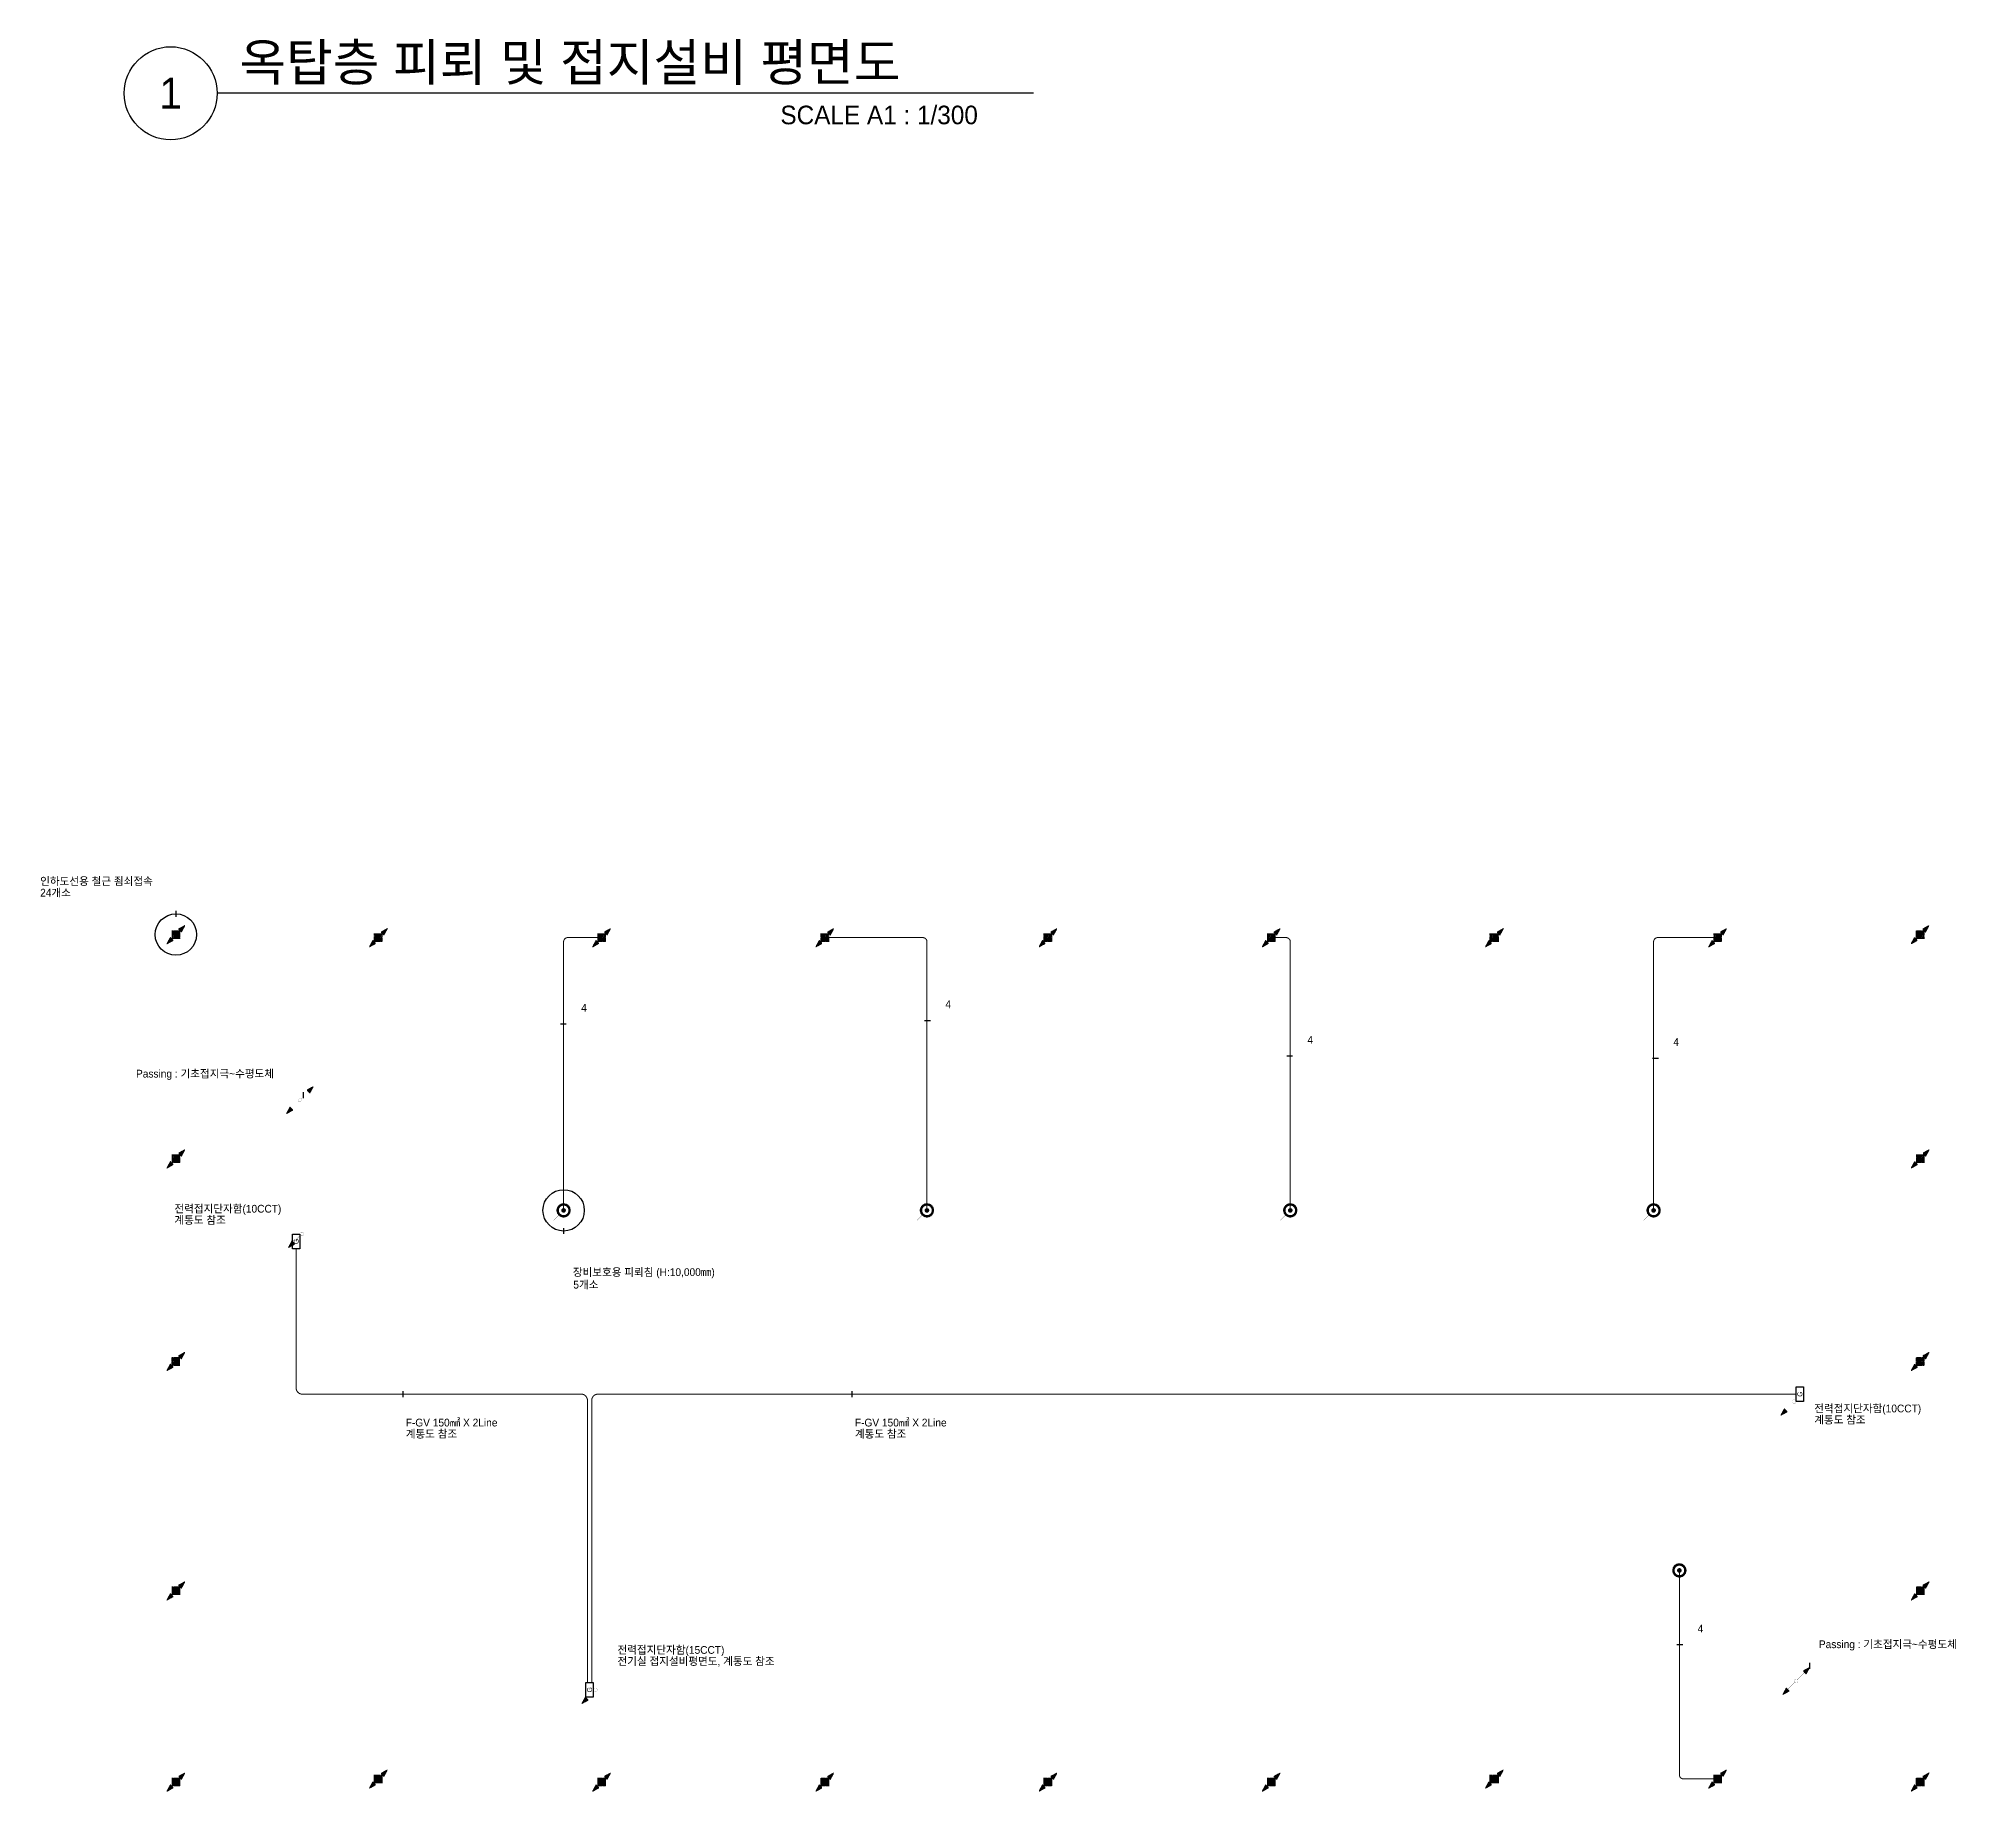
# Model space of a CAD drawing. Header units: millimetres. Extents: x 84495 to 502050, y -708375 to 1238700.
# Drawn here: x 85922 to 179717, y 819960 to 904735 of the extents above; entities that cross this region are included whole.
import ezdxf
from ezdxf.enums import TextEntityAlignment as Align

# ---------------------------------------------------------------- set-up
doc = ezdxf.new("R2010")
doc.units = ezdxf.units.MM
doc.header["$LTSCALE"] = 150
doc.set_wipeout_variables(frame=1)
doc.linetypes.add('C2', pattern=[18.5, 13.5, -2, 1, -2])
doc.layers.get('0').update_dxf_attribs({"lineweight": 0})
for name, color, linetype in [('------02 Etc Panel', 3, 'Continuous'), ('------99 Grounding and Lightning', 3, 'Continuous'), ('------99 Grounding_Grounding Terminal Board_E', 3, 'Continuous'), ('-----09 E-WIRE-GV', 2, 'Continuous'), ('-----20 General Symbol', 3, 'Continuous'), ('-----29 Indicator', 1, 'Continuous'), ('-----30 Text', 2, 'Continuous'), ('-----41 Drawing Title', 2, 'Continuous')]:
    doc.layers.add(name, color=color, linetype=linetype)
doc.styles.add('ELEC', font='')
doc.styles.get('ELEC').set_extended_font_data('Dotum')
pattern_1 = [(180, (845852.563, 610254.6404), (-1e-14, -6.25), [])]

msp = doc.modelspace()

# ---------------------------------------------------------------- texts
at = {"layer": '-----41 Drawing Title', "color": 2, "style": 'ELEC'}
msp.add_text('옥탑층 피뢰 및 접지설비 평면도', height=1800, dxfattribs=at).set_placement((95633, 902700))
at = {"layer": '-----41 Drawing Title', "color": 7, "style": 'ELEC'}
msp.add_text('1', height=1500, dxfattribs=at).set_placement((92303, 902100), align=Align.MIDDLE)
at = {"layer": '-----41 Drawing Title', "style": 'ELEC'}
msp.add_text('SCALE A1 : 1/300', height=900, dxfattribs=at).set_placement((131362, 900600), align=Align.RIGHT)

# ---------------------------------------------------------------- blocks, each defined once
blk = doc.blocks.new('구조체접속')
h = blk.add_hatch()
h.set_pattern_fill('ANGLE', color=1, scale=200)
h.set_pattern_definition([(0, (0, 0), (0, 55), [40, -15]), (90, (0, 0), (-55, 3e-15), [40, -15])])
h.paths.add_polyline_path([(168, 168), (-168, 168), (-168, -168), (168, -168)])
at = {"color": 1}
for p, q in [((166, 168), (168, 166)), ((-168, -166), (-166, -168))]:
    blk.add_line(p, q, dxfattribs=at)
at = {"color": 1, "const_width": 2}
blk.add_lwpolyline([(168, 168), (-168, 168), (-168, -168), (168, -168)], close=True, dxfattribs=at)
blk = doc.blocks.new("'인하도선용 수직철근 또는 철골")
h = blk.add_hatch()
h.set_pattern_fill('ANSI31', color=256, scale=50, angle=135)
h.set_pattern_definition(pattern_1)
h.paths.add_polyline_path([(291, 293), (180, 89), (88, 181)])
h = blk.add_hatch()
h.set_pattern_fill('ANSI31', color=256, scale=50, angle=135)
h.set_pattern_definition(pattern_1)
h.paths.add_polyline_path([(-291, -293), (-180, -89), (-88, -181)])
at = {"const_width": 3.93}
for points in [[(293, 293), (181, 88), (88, 181), (293, 293)], [(-293, -293), (-181, -88), (-88, -181), (-293, -293)]]:
    blk.add_lwpolyline(points, dxfattribs=at)
at = {"xscale": 0.8, "yscale": 0.8, "zscale": 0.8}
blk.add_blockref('구조체접속', (0, 0), dxfattribs=at)
blk = doc.blocks.new('입상입하1')
h = blk.add_hatch()
h.set_pattern_fill('ANSI31', color=256, scale=50, angle=135)
h.set_pattern_definition([(180, (845993.8846, 610394.13), (-1e-14, -6.25), [])])
h.paths.add_polyline_path([(432, 432), (321, 228), (229, 321)])
at = {"const_width": 3.93}
blk.add_lwpolyline([(0, 61, -1), (0, -61, -1), (0, 61)], format="xyb", dxfattribs=at)
for points in [[(43, 43), (275, 275)], [(434, 433), (322, 227), (229, 321), (434, 433)]]:
    blk.add_lwpolyline(points, dxfattribs=at)
blk = doc.blocks.new('피뢰침')
h = blk.add_hatch(color=256)
h.dxf.hatch_style = 1
h.paths.add_polyline_path([(-231, 0, 1), (231, 0, 1)])
h.paths.add_polyline_path([(155, 0, -1), (-155, 0, -1)], flags=16)
h.paths.add_polyline_path([(74, 0, -1), (-74, 0, -1)], flags=0)
h = blk.add_hatch(color=256)
h.dxf.hatch_style = 1
h.paths.add_polyline_path([(74, 0, 1), (-74, 0, 1)])
at = {"const_width": 2}
for points in [[(231, 0, 1), (-231, 0)], [(-231, 0, 1), (231, 0)], [(155, 0, 1), (-155, 0)], [(-155, 0, 1), (155, 0)], [(74, 0, 1), (-74, 0)], [(-74, 0, 1), (74, 0)]]:
    blk.add_lwpolyline(points, format="xyb", dxfattribs=at)
for points in [[(0, 231), (0, 461)], [(-163, -163), (-326, -326)], [(163, -163), (326, -326)]]:
    blk.add_lwpolyline(points, dxfattribs=at)
blk = doc.blocks.new('A13')
blk.add_lwpolyline([(-300, 0), (-300, 300), (300, 300), (300, 0)], close=True)
at = {"style": 'ELEC'}
blk.add_text('G', height=200, dxfattribs=at).set_placement((0, 150), align=Align.MIDDLE)
blk = doc.blocks.new('C01')
blk.add_lwpolyline([(-300, 0), (-300, 300), (300, 300), (300, 0)], close=True)
at = {"style": 'ELEC'}
blk.add_text('G', height=200, dxfattribs=at).set_placement((0, 150), align=Align.MIDDLE)

# ---------------------------------------------------------------- linework, layer by layer
at = {"layer": '-----09 E-WIRE-GV', "color": 4, "linetype": 'C2', "ltscale": 0.3, "const_width": 50}
for points in [[(111318, 848060), (111318, 861055, -0.414214), (111518, 861255), (113154, 861255)], [(128898, 848060), (128898, 861055, 0.414214), (128698, 861255), (123954, 861255)], [(145554, 861255), (146278, 861255, -0.414214), (146478, 861055), (146478, 848060)], [(164058, 848060), (164058, 861055, -0.414214), (164258, 861255), (167154, 861255)], [(165304, 830651), (165304, 820755, 0.414214), (165504, 820555), (167154, 820555)]]:
    msp.add_lwpolyline(points, format="xyb", dxfattribs=at)
at = {"layer": '-----29 Indicator'}
for points in [[(112320, 857457, 0, 0, 0), (112320, 857073, 0, 0, 0), (111457, 857073, 64.2, 64.2, 0), (111157, 857073, 0, 0, 0)], [(129938, 857624, 0, 0, 0), (129938, 857240, 0, 0, 0), (129075, 857240, 64.2, 64.2, 0), (128774, 857240, 0, 0, 0)], [(147460, 855909, 0, 0, 0), (147460, 855525, 0, 0, 0), (146597, 855525, 64.2, 64.2, 0), (146296, 855525, 0, 0, 0)], [(165163, 855800, 0, 0, 0), (165163, 855416, 0, 0, 0), (164299, 855416, 64.2, 64.2, 0), (163999, 855416, 0, 0, 0)], [(103541, 838155, 0, 0, 0), (103541, 839019, 64.2, 64.2, 0), (103541, 839319, 0, 0, 0)], [(125275, 838155, 0, 0, 0), (125275, 839019, 64.2, 64.2, 0), (125275, 839319, 0, 0, 0)], [(166340, 827428, 0, 0, 0), (166340, 827043, 0, 0, 0), (165476, 827043, 64.2, 64.2, 0), (165176, 827043, 0, 0, 0)]]:
    msp.add_lwpolyline(points, format="xyseb", dxfattribs=at)
at = {"layer": '-----29 Indicator', "elevation": 0}
msp.add_lwpolyline([(98339, 854644, 0, 0, 0), (98723, 854644, 0, 0, 0), (98723, 853781, 64.2, 64.2, 0), (98723, 853481, 0, 0, 0)], format="xyseb", dxfattribs=at)
at = {"layer": '-----29 Indicator'}
for centre in [(92557, 861402), (111318, 848060)]:
    msp.add_circle(centre, 1000, dxfattribs=at)
at = {"layer": '-----41 Drawing Title', "color": 7}
msp.add_line((134047, 902100), (94553, 902100), dxfattribs=at)
msp.add_circle((92303, 902100), 2250, dxfattribs=at)

# ---------------------------------------------------------------- block references
at = {"layer": '------02 Etc Panel', "xscale": 1.199999999953434, "yscale": 1.199999999953434, "zscale": 1.199999999953434, "rotation": 90}
for p in [(98554, 846556), (171314, 839169)]:
    msp.add_blockref('C01', p, dxfattribs=at)
at = {"layer": '------99 Grounding and Lightning', "xscale": 1.5, "yscale": 1.5, "zscale": 1.5}
for name, p in [("'인하도선용 수직철근 또는 철골", (92557, 861402)), ("'인하도선용 수직철근 또는 철골", (102354, 861255)), ("'인하도선용 수직철근 또는 철골", (113154, 861255)), ("'인하도선용 수직철근 또는 철골", (123954, 861255)), ("'인하도선용 수직철근 또는 철골", (134754, 861255)), ("'인하도선용 수직철근 또는 철골", (145554, 861255)), ("'인하도선용 수직철근 또는 철골", (156354, 861255)), ("'인하도선용 수직철근 또는 철골", (167154, 861255)), ("'인하도선용 수직철근 또는 철골", (176950, 861402)), ("'인하도선용 수직철근 또는 철골", (92557, 850558)), ("'인하도선용 수직철근 또는 철골", (176957, 850558)), ('피뢰침', (111318, 848060)), ('피뢰침', (128898, 848060)), ('피뢰침', (146478, 848060)), ('피뢰침', (164058, 848060)), ("'인하도선용 수직철근 또는 철골", (92554, 840755)), ("'인하도선용 수직철근 또는 철골", (176954, 840755)), ('피뢰침', (165304, 830642)), ("'인하도선용 수직철근 또는 철골", (92557, 829658)), ("'인하도선용 수직철근 또는 철골", (176957, 829658)), ("'인하도선용 수직철근 또는 철골", (92557, 820408)), ("'인하도선용 수직철근 또는 철골", (102354, 820555)), ("'인하도선용 수직철근 또는 철골", (113154, 820408)), ("'인하도선용 수직철근 또는 철골", (123954, 820408)), ("'인하도선용 수직철근 또는 철골", (134754, 820408)), ("'인하도선용 수직철근 또는 철골", (145554, 820408)), ("'인하도선용 수직철근 또는 철골", (156354, 820555)), ("'인하도선용 수직철근 또는 철골", (167154, 820555)), ("'인하도선용 수직철근 또는 철골", (176950, 820408))]:
    msp.add_blockref(name, p, dxfattribs=at)
at = {"layer": '------99 Grounding_Grounding Terminal Board_E', "xscale": 1.2, "yscale": 1.2, "zscale": 1.2, "rotation": 89.99999999999999}
msp.add_blockref('A13', (112754, 824865), dxfattribs=at)
at = {"layer": '-----20 General Symbol', "xscale": 1.5, "yscale": 1.5, "zscale": 1.5}
for p in [(98557, 853402), (170957, 825302)]:
    msp.add_blockref('입상입하1', p, dxfattribs=at)
at = {"layer": '-----20 General Symbol', "xscale": 1.5, "yscale": 1.5, "zscale": 1.5, "rotation": 180}
for p in [(98557, 853402), (98646, 846916), (170862, 838809), (170957, 825299), (112849, 824862)]:
    msp.add_blockref('입상입하1', p, dxfattribs=at)

msp.set_redraw_order([(e.dxf.handle, doc.entitydb.next_handle()) for e in msp.query("TEXT MTEXT ATTDEF DIMENSION ARC_DIMENSION")])  # texts and dimensions are drawn at this point

# ---------------------------------------------------------------- wipeouts: each hides what was drawn before it
for points in [[(85922, 864347), (92172, 864347), (92172, 863097), (85922, 863097)], [(111702, 845422), (119522, 845422), (119522, 844135), (111702, 844135)], [(171993, 827418), (179717, 827418), (179717, 826668), (171993, 826668)], [(113741, 827138), (122639, 827138), (122639, 825888), (113741, 825888)]]:
    msp.add_wipeout(points).dxf.layer = '-----29 Indicator'

# ---------------------------------------------------------------- next in the draw order: linework, layer by layer
at = {"layer": '-----09 E-WIRE-GV', "color": 1, "linetype": 'C2', "ltscale": 0.3, "const_width": 50}
for points in [[(98374, 846196), (98374, 839469, 0.414214), (98674, 839169), (112170, 839169, -0.414214), (112470, 838869), (112470, 825225)], [(112677, 825225), (112677, 838869, -0.414214), (112977, 839169), (170954, 839169)]]:
    msp.add_lwpolyline(points, format="xyb", dxfattribs=at)
at = {"layer": '-----29 Indicator', "elevation": 0}
for points in [[(92172, 863709, 0, 0, 0), (92557, 863709, 0, 0, 0), (92557, 862552, 64.2, 64.2, 0), (92557, 862252, 0, 0, 0)], [(171993, 827043, 0, 0, 0), (171609, 827043, 0, 0, 0), (171609, 826180, 64.2, 64.2, 0), (171609, 825879, 0, 0, 0)]]:
    msp.add_lwpolyline(points, format="xyseb", dxfattribs=at)
at = {"layer": '-----29 Indicator'}
msp.add_lwpolyline([(111702, 844778, 0, 0, 0), (111318, 844778, 0, 0, 0), (111318, 846909, 64.2, 64.2, 0), (111318, 847210, 0, 0, 0)], format="xyseb", dxfattribs=at)

# ---------------------------------------------------------------- next in the draw order: texts
at = {"layer": '-----30 Text', "style": 'ELEC'}
for s, p in [('인하도선용 철근 죔쇠접속', (85990, 863985)), ('24개소', (85990, 863427)), ('장비보호용 피뢰침 (H:10,000㎜)', (111764, 845071)), ('5개소', (111787, 844466)), ('Passing : 기초접지극~수평도체', (172055, 827070)), ('전력접지단자함(15CCT)', (113924, 826796)), ('전기실 접지설비평면도, 계통도 참조', (113924, 826251))]:
    msp.add_text(s, height=375, dxfattribs=at).set_placement(p, align=Align.MIDDLE_LEFT)

# ---------------------------------------------------------------- next in the draw order: wipeouts: each hides what was drawn before it
for points in [[(111969, 857660), (111969, 858066), (112320, 858268), (112672, 858066), (112672, 857660), (112320, 857457)], [(129587, 857827), (129587, 858233), (129938, 858435), (130289, 858233), (130289, 857827), (129938, 857624)], [(147108, 856112), (147108, 856518), (147460, 856720), (147811, 856518), (147811, 856112), (147460, 855909)], [(164811, 856003), (164811, 856409), (165163, 856612), (165514, 856409), (165514, 856003), (165163, 855800)], [(90565, 855019), (98339, 855019), (98339, 854269), (90565, 854269)], [(92348, 848501), (98319, 848501), (98319, 847251), (92348, 847251)], [(171693, 838838), (177648, 838838), (177648, 837588), (171693, 837588)]]:
    msp.add_wipeout(points).dxf.layer = '-----29 Indicator'

# ---------------------------------------------------------------- next in the draw order: texts
for s, p in [('4', (112169, 857860)), ('4', (129787, 858027)), ('4', (147309, 856312)), ('4', (165011, 856203)), ('Passing : 기초접지극~수평도체', (90627, 854672)), ('전력접지단자함(10CCT)', (92485, 848139)), ('계통도 참조', (92485, 847594)), ('전력접지단자함(10CCT)', (171830, 838476)), ('계통도 참조', (171830, 837931))]:
    msp.add_text(s, height=375, dxfattribs=at).set_placement(p, align=Align.MIDDLE_LEFT)

# ---------------------------------------------------------------- next in the draw order: wipeouts: each hides what was drawn before it
for points in [[(103541, 838155), (108667, 838155), (108667, 836905), (103541, 836905)], [(125275, 838155), (130400, 838155), (130400, 836905), (125275, 836905)], [(165988, 827630), (165988, 828036), (166340, 828239), (166691, 828036), (166691, 827630), (166340, 827428)]]:
    msp.add_wipeout(points).dxf.layer = '-----29 Indicator'

# ---------------------------------------------------------------- next in the draw order: texts
for s, p in [('F-GV 150㎟ X 2Line ', (103678, 837793)), ('F-GV 150㎟ X 2Line ', (125412, 837793)), ('계통도 참조', (103678, 837248)), ('계통도 참조', (125412, 837248)), ('4', (166188, 827830))]:
    msp.add_text(s, height=375, dxfattribs=at).set_placement(p, align=Align.MIDDLE_LEFT)

doc.saveas('drawing.dxf')
